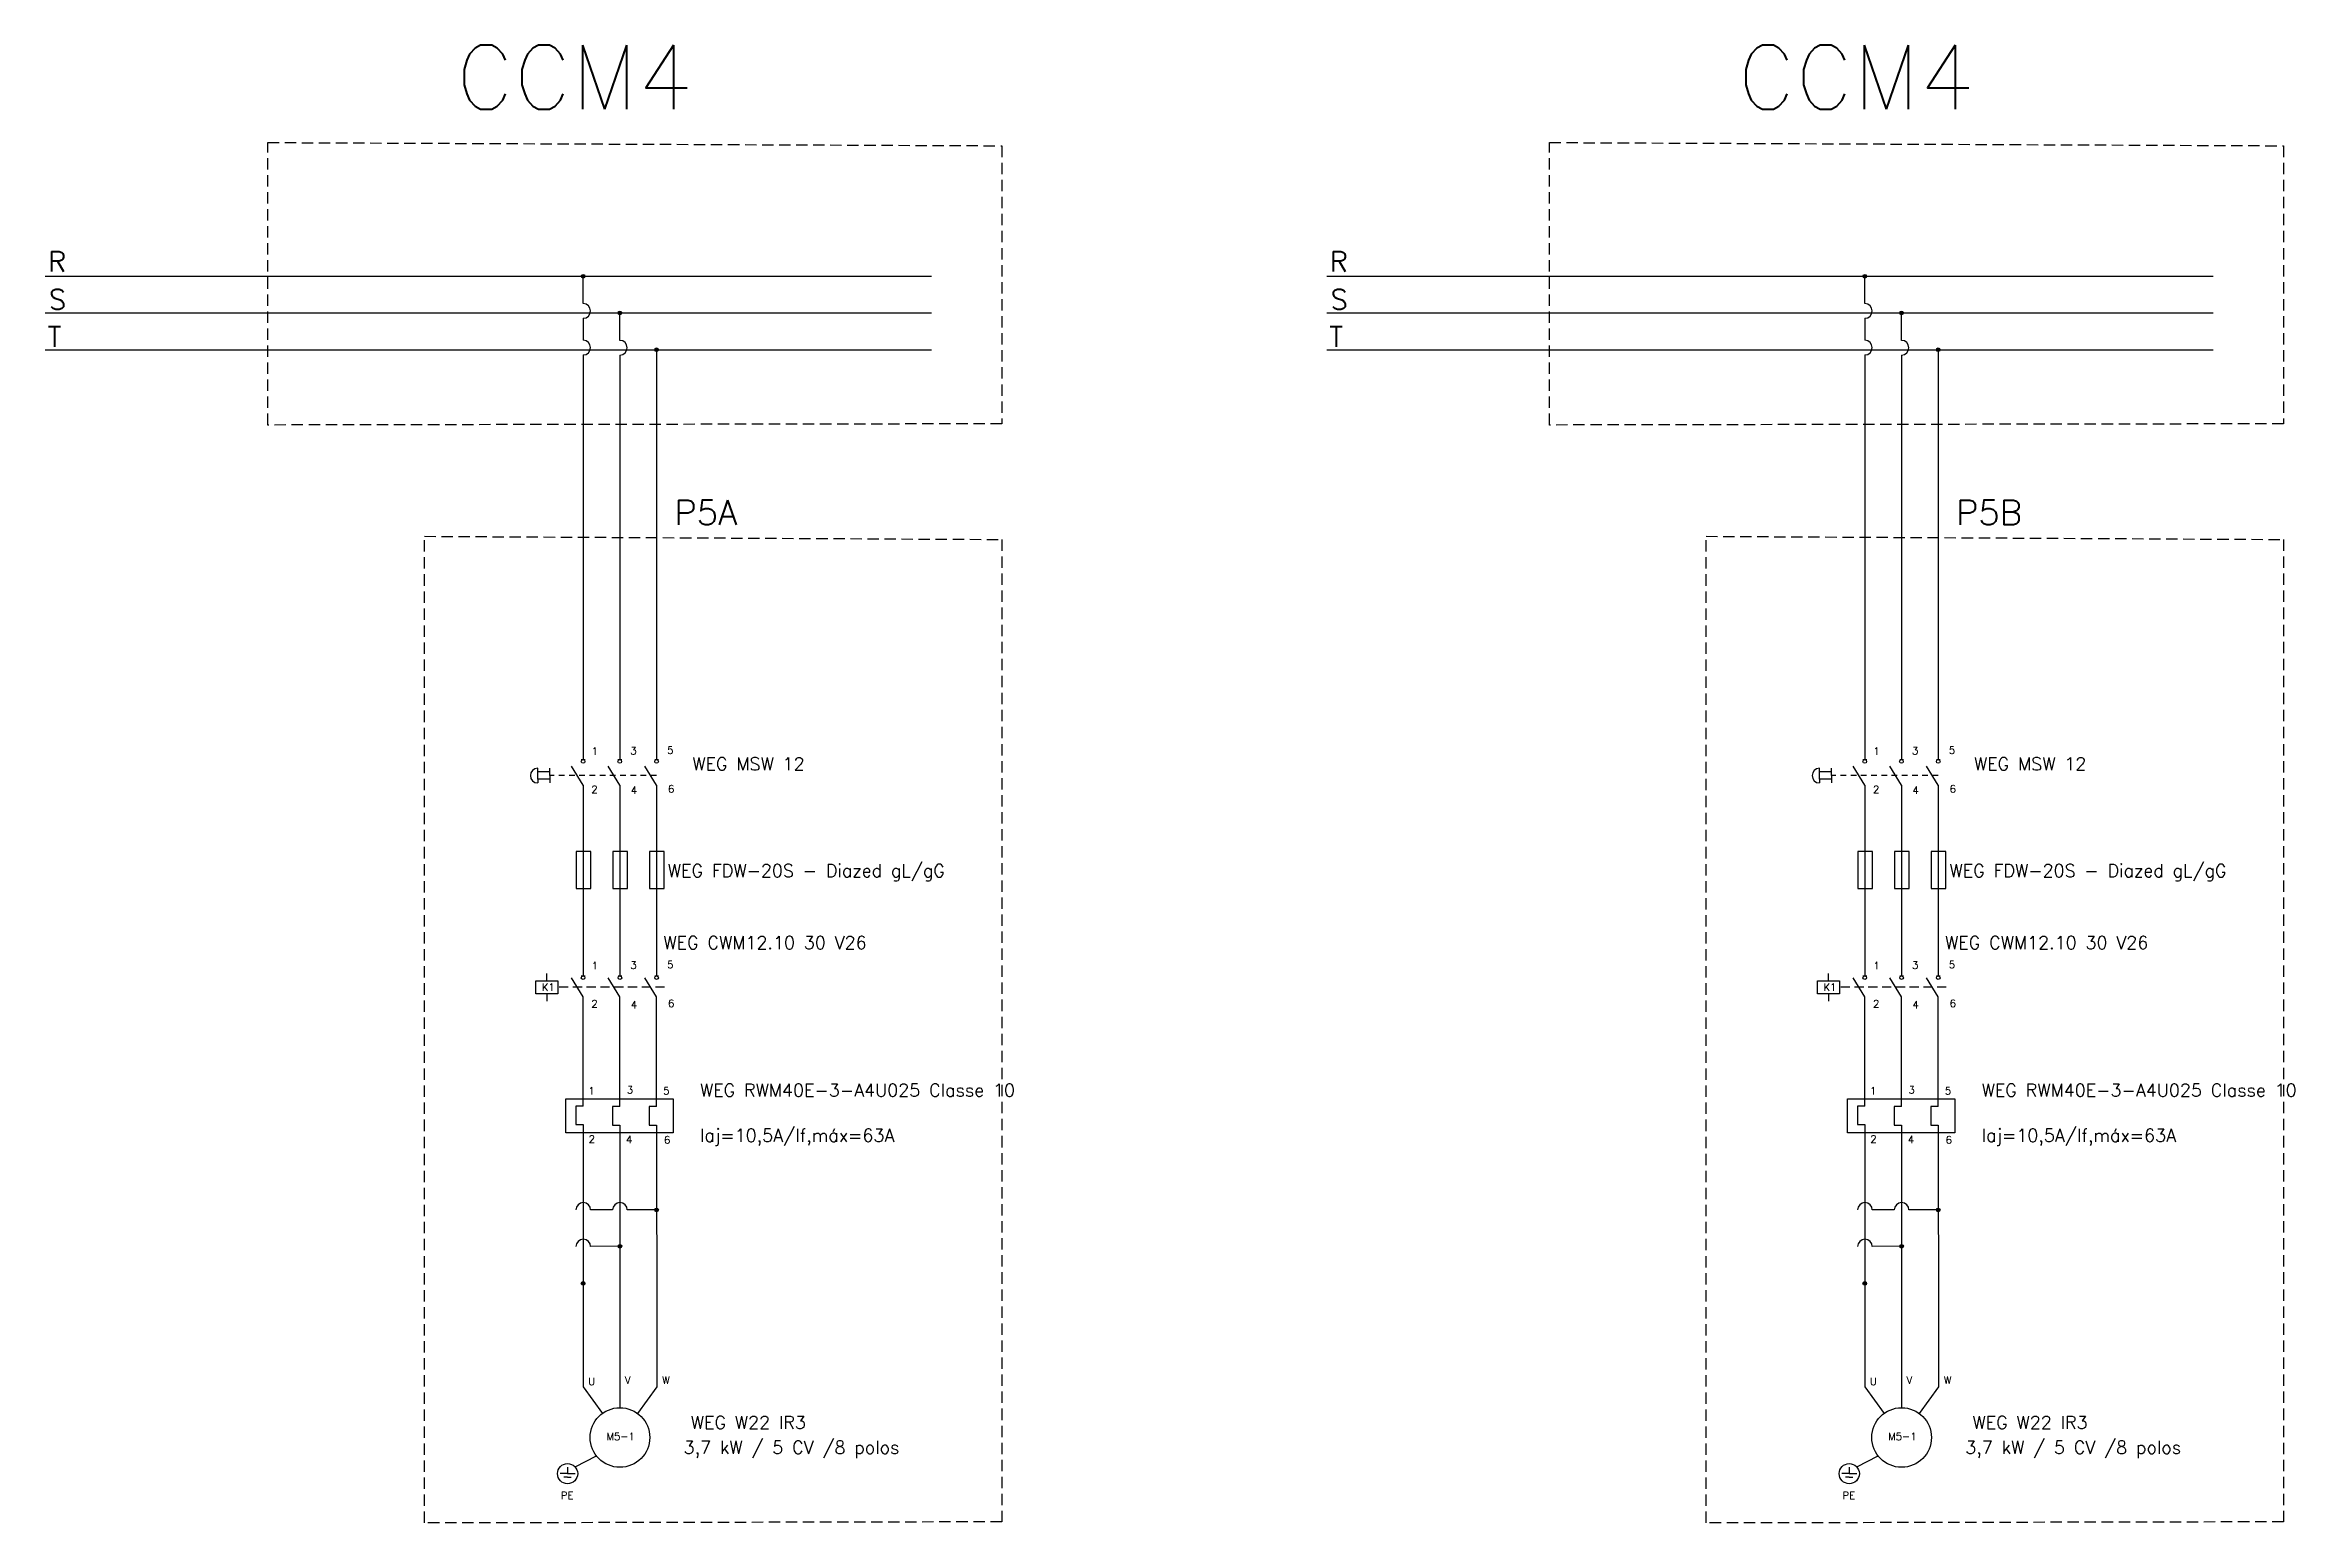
# Model space of a CAD drawing. Extents: x -646 to 641, y -139 to 322.
# Drawn here: x -160.47 to -110.97, y 8.22 to 40.74 of the extents above; entities that cross this region are included whole.
import ezdxf

# ---------------------------------------------------------------- set-up
doc = ezdxf.new("R2010")
doc.units = 0
doc.header["$MEASUREMENT"] = 0
doc.linetypes.add('DASHED2', pattern=[0.375, 0.25, -0.125])
doc.linetypes.add('HIDDEN', pattern=[0.375, 0.25, -0.125])
doc.layers.add('_COTAS', color=4, linetype='Continuous')
doc.layers.add('ELET_TRIFILAR_TEXTO', color=4, linetype='Continuous')
doc.layers.add('ELET_TRIFILAR_DESENHO', color=5, linetype='Continuous', plot=False)
doc.styles.add('ROMANS', font='romans')

msp = doc.modelspace()

# ---------------------------------------------------------------- texts
at = {"layer": 'ELET_TRIFILAR_TEXTO', "style": 'ROMANS'}
for s, height, p in [('CCM4', 1.4139, (-151.431, 39.328)), ('CCM4', 1.4139, (-123.231, 39.328)), ('P5A', 0.5457, (-146.623, 30.182)), ('P5B', 0.5457, (-118.423, 30.182)), ('WEG MSW 12', 0.2828, (-146.23, 24.782)), ('WEG MSW 12', 0.2828, (-118.03, 24.782)), ('WEG FDW-20S - Diazed gL/gG', 0.28277, (-146.768, 22.434)), ('WEG FDW-20S - Diazed gL/gG', 0.28277, (-118.568, 22.434)), ('WEG CWM12.10 30 V26', 0.28277, (-146.866, 20.849)), ('WEG CWM12.10 30 V26', 0.28277, (-118.666, 20.849)), ('Iaj=10,5A/If,máx=63A', 0.28277, (-146.061, 16.61)), ('Iaj=10,5A/If,máx=63A', 0.28277, (-117.861, 16.61)), ('WEG W22 IR3', 0.28277, (-146.262, 10.29)), ('WEG W22 IR3', 0.28277, (-118.062, 10.29)), ('3,7 kW / 5 CV /8 polos', 0.28277, (-146.421, 9.743)), ('3,7 kW / 5 CV /8 polos', 0.28277, (-118.221, 9.743))]:
    msp.add_text(s, height=height, dxfattribs=at).set_placement(p)
at = {"layer": 'ELET_TRIFILAR_TEXTO', "linetype": 'Continuous', "attachment_point": 1, "style": 'ROMANS'}
for s, width, heights, insert, char_height in [('R', 0.45782, [0.385], (-160.402, 36.197), 0.441), ('R', 0.45782, [0.385], (-132.202, 36.197), 0.441), ('S', 0.45782, [0.385], (-160.387, 35.362), 0.441), ('S', 0.45782, [0.385], (-132.187, 35.362), 0.441), ('T', 0.45782, [0.385], (-160.416, 34.545), 0.441), ('T', 0.45782, [0.385], (-132.216, 34.545), 0.441), ('K1', 0.45782, [0.385], (-149.541, 20.09), 0.1616), ('K1', 0.45782, [0.385], (-121.341, 20.09), 0.1616), ('U', 0.45782, [0.385], (-148.52, 11.412), 0.162), ('V', 0.45782, [0.385], (-147.712, 11.445), 0.162), ('W', 0.45782, [0.385], (-146.893, 11.445), 0.162), ('U', 0.45782, [0.385], (-120.32, 11.412), 0.162), ('V', 0.45782, [0.385], (-119.512, 11.445), 0.162), ('W', 0.45782, [0.385], (-118.693, 11.445), 0.162), ('M5-1', 0.51858, [0.563], (-148.117, 10.206), 0.1616), ('M5-1', 0.51858, [0.563], (-119.917, 10.206), 0.1616), ('PE', 0.45782, [0.385], (-149.122, 8.907), 0.1616), ('PE', 0.45782, [0.385], (-120.922, 8.907), 0.1616)]:
    msp.add_mtext_dynamic_manual_height_columns(s, width=width, gutter_width=2.793, heights=heights, dxfattribs=dict(at, insert=insert, char_height=char_height))
at = {"layer": 'ELET_TRIFILAR_TEXTO', "linetype": 'Continuous', "char_height": 0.28277, "width": 7.6, "attachment_point": 1, "style": 'ROMANS'}
for insert in [(-146.061, 17.885), (-117.861, 17.885)]:
    msp.add_mtext('WEG RWM40E-3-A4U025 Classe 10', dxfattribs=dict(at, insert=insert))

# ---------------------------------------------------------------- blocks, each defined once
blk = doc.blocks.new('Contator')
at = {"layer": 'ELET_TRIFILAR_DESENHO', "linetype": 'Continuous'}
for p, q in [((150.054, 111.998), (150.054, 112.198)), ((150.054, 111.646), (150.054, 111.446)), ((151.04, 111.562), (150.721, 112.083)), ((150.99, 112.133), (151.091, 112.133)), ((152.04, 111.562), (151.721, 112.083)), ((151.99, 112.133), (152.091, 112.133)), ((153.04, 111.562), (152.721, 112.083)), ((152.99, 112.133), (153.091, 112.133))]:
    blk.add_line(p, q, dxfattribs=at)
at = {"layer": 'ELET_TRIFILAR_DESENHO', "linetype": 'DASHED2'}
blk.add_line((153.26, 111.822), (150.354, 111.822), dxfattribs=at)
at = {"layer": 'ELET_TRIFILAR_DESENHO', "linetype": 'Continuous'}
blk.add_lwpolyline([(149.754, 111.998), (150.354, 111.998), (150.354, 111.646), (149.754, 111.646)], close=True, dxfattribs=at)
for centre in [(151.04, 112.083), (152.04, 112.083), (153.04, 112.083)]:
    blk.add_circle(centre, 0.05, dxfattribs=at)
blk = doc.blocks.new('Rele Termico')
at = {"layer": 'ELET_TRIFILAR_DESENHO', "linetype": 'Continuous'}
for p, q in [((151.04, 108.823), (150.84, 108.823)), ((150.84, 108.823), (150.84, 108.323)), ((152.04, 108.811), (151.84, 108.811)), ((151.84, 108.811), (151.84, 108.311)), ((153.04, 108.811), (152.84, 108.811)), ((152.84, 108.811), (152.84, 108.311)), ((150.84, 108.323), (151.04, 108.323)), ((151.84, 108.311), (152.04, 108.311)), ((152.84, 108.311), (153.04, 108.311))]:
    blk.add_line(p, q, dxfattribs=at)
blk.add_lwpolyline([(150.573, 109.022), (153.495, 109.022), (153.495, 108.102), (150.573, 108.102)], close=True, dxfattribs=at)
blk = doc.blocks.new('Nome - Contatos')
at = {"layer": 'ELET_TRIFILAR_TEXTO', "linetype": 'Continuous', "char_height": 0.2, "attachment_point": 1, "style": 'ROMANS'}
for s, insert in [('1', (142.46, 124.177)), ('3', (143.513, 124.19)), ('5', (144.518, 124.204)), ('2', (142.451, 123.136)), ('4', (143.528, 123.114)), ('6', (144.54, 123.15))]:
    blk.add_mtext_dynamic_manual_height_columns(s, width=0.31166, gutter_width=1.901, heights=[0.262], dxfattribs=dict(at, insert=insert))
blk = doc.blocks.new('Nome - Termico')
at = {"layer": 'ELET_TRIFILAR_TEXTO', "linetype": 'Continuous', "char_height": 0.2, "attachment_point": 1, "style": 'ROMANS'}
for s, insert in [('1', (149.774, 110.74)), ('3', (150.822, 110.762)), ('5', (151.809, 110.74)), ('2', (149.782, 109.425)), ('4', (150.799, 109.41)), ('6', (151.832, 109.402))]:
    blk.add_mtext_dynamic_manual_height_columns(s, width=0.31166, gutter_width=1.901, heights=[0.262], dxfattribs=dict(at, insert=insert))
blk = doc.blocks.new('Fusíveis')
at = {"layer": 'ELET_TRIFILAR_DESENHO', "linetype": 'Continuous'}
for p, q in [((143.684, 121.383), (143.484, 121.383)), ((143.484, 121.383), (143.484, 120.383)), ((143.884, 121.383), (143.684, 121.383)), ((143.884, 120.383), (143.884, 121.383)), ((144.684, 121.383), (144.484, 121.383)), ((144.484, 121.383), (144.484, 120.383)), ((144.884, 121.383), (144.684, 121.383)), ((144.884, 120.383), (144.884, 121.383)), ((145.684, 121.383), (145.484, 121.383)), ((145.484, 121.383), (145.484, 120.383)), ((145.884, 121.383), (145.684, 121.383)), ((145.884, 120.383), (145.884, 121.383)), ((143.484, 120.383), (143.884, 120.383)), ((144.484, 120.383), (144.884, 120.383)), ((145.484, 120.383), (145.884, 120.383))]:
    blk.add_line(p, q, dxfattribs=at)

# ---------------------------------------------------------------- hatches: boundary and pattern name
at = {"layer": 'ELET_TRIFILAR_DESENHO', "linetype": 'Continuous'}
h = msp.add_hatch(color=256, dxfattribs=at)
h.dxf.hatch_style = 1
h.paths.add_polyline_path([(-148.59, 35.654, 1), (-148.671, 35.654, 1)])
h = msp.add_hatch(color=256, dxfattribs=at)
h.dxf.hatch_style = 1
h.paths.add_polyline_path([(-120.39, 35.654, 1), (-120.471, 35.654, 1)])
h = msp.add_hatch(color=256, dxfattribs=at)
h.dxf.hatch_style = 1
h.paths.add_polyline_path([(-147.782, 34.846, 1), (-147.863, 34.846, 1)])
h = msp.add_hatch(color=256, dxfattribs=at)
h.dxf.hatch_style = 1
h.paths.add_polyline_path([(-119.582, 34.846, 1), (-119.663, 34.846, 1)])
h = msp.add_hatch(color=256, dxfattribs=at)
h.dxf.hatch_style = 1
h.paths.add_polyline_path([(-147.056, 34.035), (-146.975, 34.035, 1)])
h.paths.add_polyline_path([(-147.016, 34.035), (-147.016, 33.995, 0.414214), (-146.975, 34.035)])
h.paths.add_polyline_path([(-147.016, 33.995), (-147.016, 34.035), (-147.056, 34.035, 0.414214)])
h = msp.add_hatch(color=256, dxfattribs=at)
h.dxf.hatch_style = 1
h.paths.add_polyline_path([(-118.856, 34.035), (-118.775, 34.035, 1)])
h.paths.add_polyline_path([(-118.816, 34.035), (-118.816, 33.995, 0.414214), (-118.775, 34.035)])
h.paths.add_polyline_path([(-118.816, 33.995), (-118.816, 34.035), (-118.856, 34.035, 0.414214)])
h = msp.add_hatch(color=256, dxfattribs=at)
h.dxf.hatch_style = 1
h.paths.add_polyline_path([(-147.055, 15.11, -1), (-146.975, 15.11, -1)])
h = msp.add_hatch(color=256, dxfattribs=at)
h.dxf.hatch_style = 1
h.paths.add_polyline_path([(-118.855, 15.11, -1), (-118.775, 15.11, -1)])
h = msp.add_hatch(color=256, dxfattribs=at)
h.dxf.hatch_style = 1
h.paths.add_polyline_path([(-147.783, 14.308, 1), (-147.864, 14.308, 1)])
h = msp.add_hatch(color=256, dxfattribs=at)
h.dxf.hatch_style = 1
h.paths.add_polyline_path([(-119.583, 14.308, 1), (-119.664, 14.308, 1)])
h = msp.add_hatch(color=256, dxfattribs=at)
h.dxf.hatch_style = 1
h.paths.add_polyline_path([(-148.591, 13.491, 1), (-148.672, 13.491, 1)])
h = msp.add_hatch(color=256, dxfattribs=at)
h.dxf.hatch_style = 1
h.paths.add_polyline_path([(-120.391, 13.491, 1), (-120.472, 13.491, 1)])

# ---------------------------------------------------------------- linework, layer by layer
for p, q in [((-160.471, 35.654), (-153.062, 35.654)), ((-153.062, 35.654), (-140.966, 35.654)), ((-148.631, 35.052), (-148.631, 35.654)), ((-132.271, 35.654), (-124.862, 35.654)), ((-124.862, 35.654), (-112.766, 35.654)), ((-120.431, 35.052), (-120.431, 35.654)), ((-160.471, 34.846), (-153.626, 34.846)), ((-153.626, 34.846), (-140.966, 34.846)), ((-148.631, 34.729), (-148.631, 34.245)), ((-147.823, 34.242), (-147.824, 34.846)), ((-132.271, 34.846), (-125.426, 34.846)), ((-125.426, 34.846), (-112.766, 34.846)), ((-120.431, 34.729), (-120.431, 34.245)), ((-119.623, 34.242), (-119.624, 34.846)), ((-160.471, 34.038), (-153.062, 34.038)), ((-153.062, 34.038), (-140.966, 34.038)), ((-148.631, 33.921), (-148.631, 29.177)), ((-147.823, 33.919), (-147.823, 29.156)), ((-147.015, 34.038), (-147.015, 29.177)), ((-132.271, 34.038), (-124.862, 34.038)), ((-124.862, 34.038), (-112.766, 34.038)), ((-120.431, 33.921), (-120.431, 29.177)), ((-119.623, 33.919), (-119.623, 29.156)), ((-118.815, 34.038), (-118.815, 29.177)), ((-148.631, 29.177), (-148.631, 25.018)), ((-147.823, 29.156), (-147.823, 25.015)), ((-147.015, 29.177), (-147.015, 25.018)), ((-120.431, 29.177), (-120.431, 25.018)), ((-119.623, 29.156), (-119.623, 25.015)), ((-118.815, 29.177), (-118.815, 25.018)), ((-148.632, 24.454), (-148.889, 24.875)), ((-148.672, 25.018), (-148.59, 25.018)), ((-147.824, 24.454), (-148.082, 24.875)), ((-147.864, 25.018), (-147.783, 25.018)), ((-147.016, 24.454), (-147.274, 24.875)), ((-147.056, 25.018), (-146.975, 25.018)), ((-120.432, 24.454), (-120.689, 24.875)), ((-120.472, 25.018), (-120.39, 25.018)), ((-119.624, 24.454), (-119.882, 24.875)), ((-119.664, 25.018), (-119.583, 25.018)), ((-118.816, 24.454), (-119.074, 24.875)), ((-118.856, 25.018), (-118.775, 25.018)), ((-148.632, 24.454), (-148.632, 20.259)), ((-147.824, 24.454), (-147.824, 20.259)), ((-147.016, 24.454), (-147.016, 20.259)), ((-120.432, 24.454), (-120.432, 20.259)), ((-119.624, 24.454), (-119.624, 20.259)), ((-118.816, 24.454), (-118.816, 20.259)), ((-147.824, 17.386), (-147.824, 19.798)), ((-147.016, 17.386), (-147.016, 19.798)), ((-119.624, 17.386), (-119.624, 19.798)), ((-118.816, 17.386), (-118.816, 19.798)), ((-148.632, 16.987), (-148.629, 12.157)), ((-147.824, 16.977), (-147.821, 11.7)), ((-147.016, 16.977), (-147.013, 12.157)), ((-120.432, 16.987), (-120.429, 12.157)), ((-119.624, 16.977), (-119.621, 11.7)), ((-118.816, 16.977), (-118.813, 12.157)), ((-148.629, 12.157), (-148.629, 11.214)), ((-147.013, 12.157), (-147.013, 11.214)), ((-120.429, 12.157), (-120.429, 11.214)), ((-118.813, 12.157), (-118.813, 11.214)), ((-147.821, 11.7), (-147.821, 10.757)), ((-119.621, 11.7), (-119.621, 10.757)), ((-148.629, 11.214), (-148.206, 10.632)), ((-147.013, 11.214), (-147.436, 10.632)), ((-120.429, 11.214), (-120.006, 10.632)), ((-118.813, 11.214), (-119.236, 10.632)), ((-148.973, 9.451), (-148.973, 9.306)), ((-148.81, 9.457), (-148.339, 9.698)), ((-120.773, 9.451), (-120.773, 9.306)), ((-120.61, 9.457), (-120.139, 9.698)), ((-148.973, 9.306), (-149.135, 9.306)), ((-148.973, 9.23), (-149.054, 9.23)), ((-148.973, 9.306), (-148.81, 9.306)), ((-148.973, 9.23), (-148.892, 9.23)), ((-120.773, 9.306), (-120.935, 9.306)), ((-120.773, 9.23), (-120.854, 9.23)), ((-120.773, 9.306), (-120.61, 9.306)), ((-120.773, 9.23), (-120.692, 9.23))]:
    msp.add_line(p, q, dxfattribs=at)
at = {"layer": 'ELET_TRIFILAR_DESENHO', "color": 254, "linetype": 'Continuous', "true_color": 0xcecce6}
for p, q in [((-149.629, 24.746), (-149.629, 24.826)), ((-149.363, 24.665), (-149.363, 24.826)), ((-121.429, 24.746), (-121.429, 24.826)), ((-121.163, 24.665), (-121.163, 24.826)), ((-149.363, 24.746), (-149.629, 24.746)), ((-149.629, 24.584), (-149.629, 24.746)), ((-149.363, 24.584), (-149.629, 24.584)), ((-149.629, 24.584), (-149.629, 24.503)), ((-149.363, 24.665), (-149.363, 24.503)), ((-121.163, 24.746), (-121.429, 24.746)), ((-121.429, 24.584), (-121.429, 24.746)), ((-121.163, 24.584), (-121.429, 24.584)), ((-121.429, 24.584), (-121.429, 24.503)), ((-121.163, 24.665), (-121.163, 24.503))]:
    msp.add_line(p, q, dxfattribs=at)
at = {"layer": 'ELET_TRIFILAR_DESENHO', "color": 254, "linetype": 'DASHED2', "ltscale": 0.5, "true_color": 0xcecce6}
for p, q in [((-147.016, 24.665), (-149.363, 24.665)), ((-118.816, 24.665), (-121.163, 24.665))]:
    msp.add_line(p, q, dxfattribs=at)
at = {"layer": 'ELET_TRIFILAR_DESENHO', "linetype": 'HIDDEN'}
for points in [[(-155.569, 38.596), (-139.42, 38.525), (-139.42, 32.406), (-155.569, 32.38)], [(-127.369, 38.596), (-111.22, 38.525), (-111.22, 32.406), (-127.369, 32.38)], [(-152.125, 29.931), (-139.42, 29.861), (-139.42, 8.245), (-152.125, 8.22)], [(-123.925, 29.931), (-111.22, 29.861), (-111.22, 8.245), (-123.925, 8.22)]]:
    msp.add_lwpolyline(points, close=True, dxfattribs=at)
at = {"layer": 'ELET_TRIFILAR_DESENHO', "linetype": 'Continuous'}
for points in [[(-148.632, 17.391), (-148.632, 19.798)], [(-120.432, 17.391), (-120.432, 19.798)], [(-147.982, 15.11), (-148.467, 15.11)], [(-147.055, 15.11), (-147.659, 15.11)], [(-119.782, 15.11), (-120.267, 15.11)], [(-118.855, 15.11), (-119.459, 15.11)], [(-147.823, 14.308), (-148.467, 14.302)], [(-119.623, 14.308), (-120.267, 14.302)]]:
    msp.add_lwpolyline(points, dxfattribs=at)
for centre, radius in [((-148.631, 35.654), 0.0404), ((-120.431, 35.654), 0.0404), ((-147.823, 34.846), 0.0404), ((-119.623, 34.846), 0.0404), ((-147.016, 34.035), 0.0404), ((-118.816, 34.035), 0.0404), ((-148.632, 24.978), 0.0404), ((-147.824, 24.978), 0.0404), ((-147.016, 24.978), 0.0404), ((-120.432, 24.978), 0.0404), ((-119.624, 24.978), 0.0404), ((-118.816, 24.978), 0.0404), ((-147.015, 15.11), 0.0404), ((-118.815, 15.11), 0.0404), ((-147.823, 14.308), 0.0404), ((-119.623, 14.308), 0.0404), ((-148.631, 13.491), 0.0404), ((-120.431, 13.491), 0.0404), ((-147.821, 10.101), 0.656), ((-119.621, 10.101), 0.656), ((-148.973, 9.306), 0.222), ((-120.773, 9.306), 0.222)]:
    msp.add_circle(centre, radius, dxfattribs=at)
for centre, start, end in [((-148.631, 34.891), 270, 90), ((-120.431, 34.891), 270, 90), ((-148.631, 34.083), 270, 90), ((-147.823, 34.08), 270, 90), ((-120.431, 34.083), 270, 90), ((-119.623, 34.08), 270, 90), ((-148.629, 15.11), 0, 180), ((-147.821, 15.11), 0, 180), ((-120.429, 15.11), 0, 180), ((-119.621, 15.11), 0, 180), ((-148.629, 14.302), 0, 180), ((-120.429, 14.302), 0, 180)]:
    msp.add_arc(centre, 0.162, start, end, dxfattribs=at)
at = {"layer": 'ELET_TRIFILAR_DESENHO', "color": 254, "linetype": 'Continuous', "true_color": 0xcecce6}
for centre in [(-149.629, 24.665), (-121.429, 24.665)]:
    msp.add_arc(centre, 0.162, 90, 270, dxfattribs=at)

# ---------------------------------------------------------------- block references
at = {"layer": '_COTAS', "linetype": 'Continuous', "xscale": 0.8079180569963671, "yscale": 0.8079180569963671, "zscale": 0.8079180569963671}
for name, p in [('Nome - Contatos', (-263.539, -75.041)), ('Nome - Contatos', (-235.339, -75.041)), ('Nome - Contatos', (-263.539, -79.76)), ('Nome - Contatos', (-235.339, -79.76)), ('Nome - Termico', (-269.52, -71.658)), ('Nome - Termico', (-241.32, -71.658))]:
    msp.add_blockref(name, p, dxfattribs=at)
at = {"layer": 'ELET_TRIFILAR_DESENHO', "linetype": 'Continuous', "xscale": 0.8079180569963671, "yscale": 0.8079180569963671, "zscale": 0.8079180569963671}
for name, p in [('Fusíveis', (-264.711, -75.075)), ('Fusíveis', (-236.511, -75.075)), ('Contator', (-270.659, -70.335)), ('Contator', (-242.459, -70.335)), ('Rele Termico', (-270.659, -70.529)), ('Rele Termico', (-242.459, -70.529))]:
    msp.add_blockref(name, p, dxfattribs=at)

msp.set_redraw_order([(e.dxf.handle, doc.entitydb.next_handle()) for e in msp.query("TEXT MTEXT ATTDEF DIMENSION ARC_DIMENSION")])  # texts and dimensions are drawn at this point

doc.saveas('drawing.dxf')
